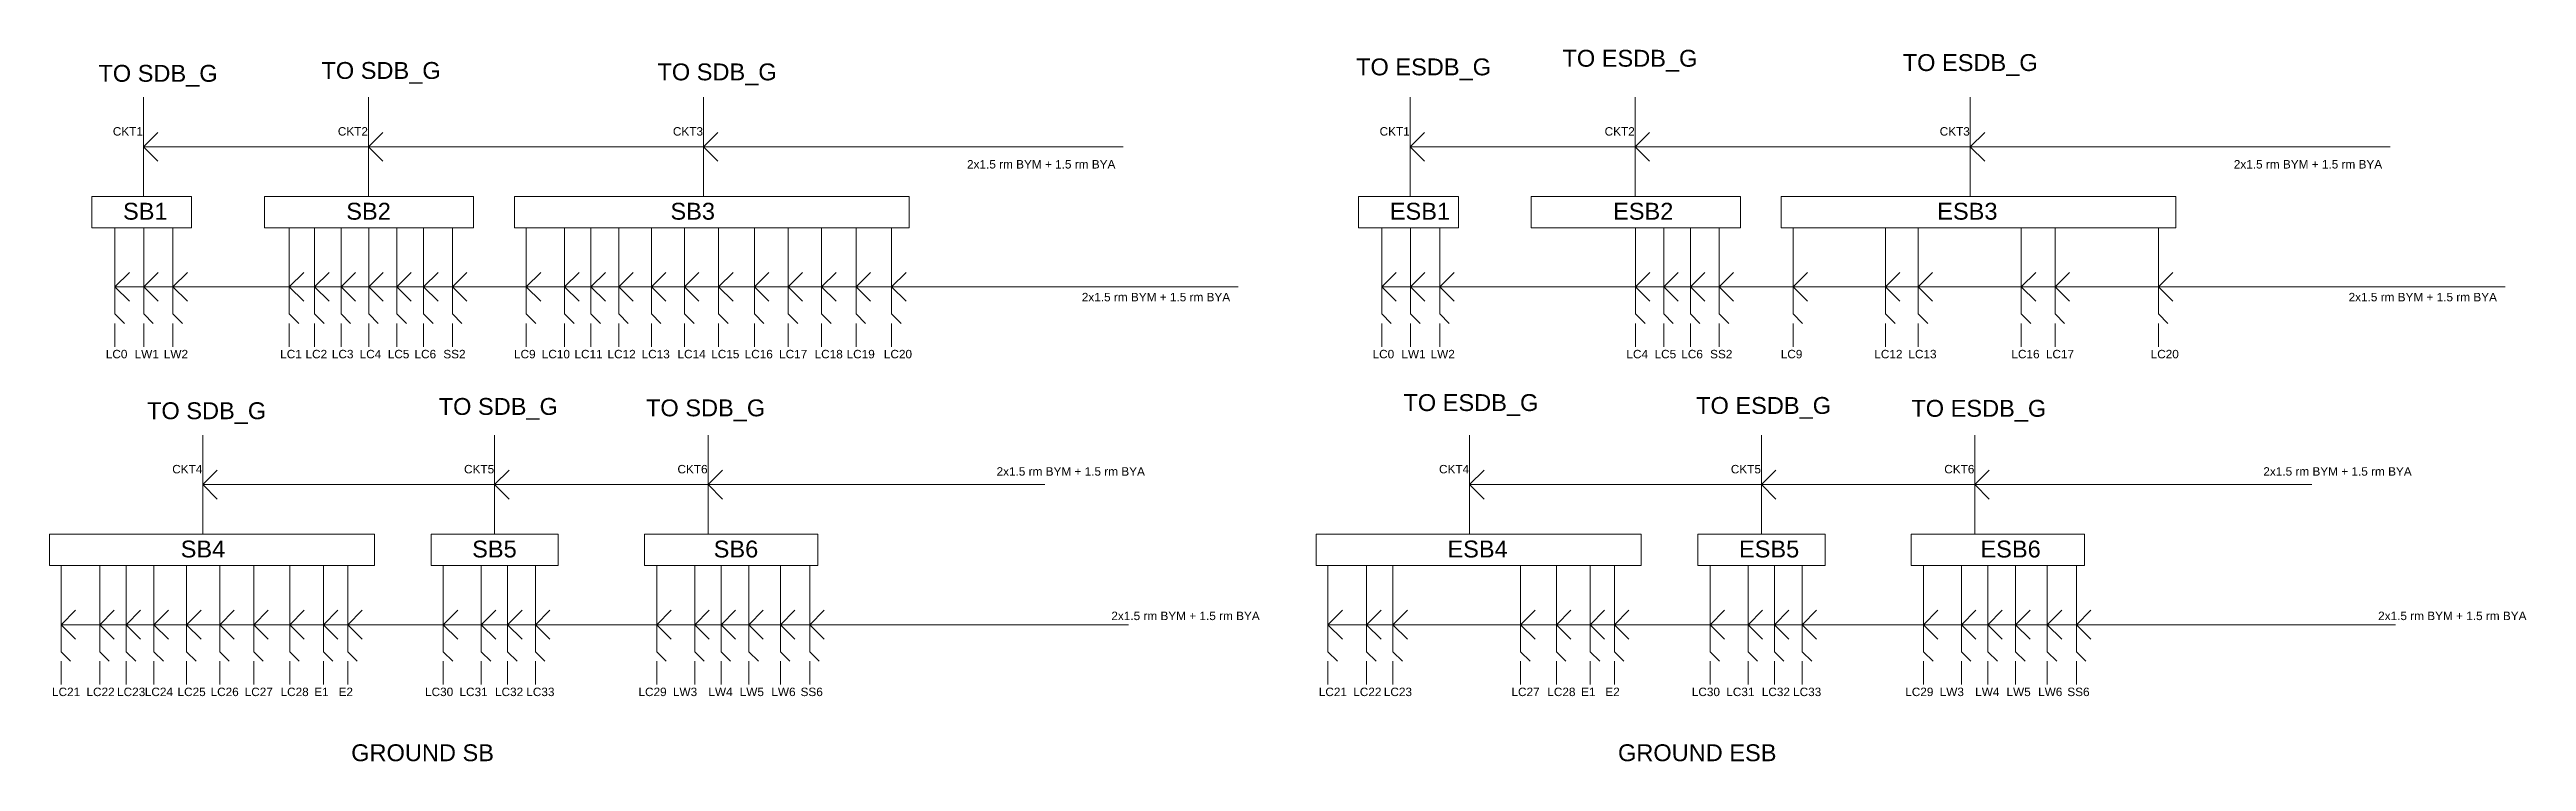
# Model space of a CAD drawing. Header units: inches. Extents: x 685 to 11694, y 256 to 9873.
# Drawn here: x 4816 to 8339, y 1777 to 2789 of the extents above; entities that cross this region are included whole.
import ezdxf

# ---------------------------------------------------------------- set-up
doc = ezdxf.new("R2010")
doc.units = ezdxf.units.IN
doc.header["$MEASUREMENT"] = 0
doc.layers.add('6.Circuits', color=255, linetype='Continuous', lineweight=15)
doc.styles.add('Text 1', font='arial.ttf', dxfattribs={"height": 6})

msp = doc.modelspace()

# ---------------------------------------------------------------- texts
at = {"layer": '6.Circuits', "attachment_point": 1, "style": 'Text 1'}
for s, width, heights, insert, char_height in [('{\\fArial Baltic|b0|i0|c186|p34;TO }E{\\fArial Baltic|b0|i0|c186|p34;SDB_G}', 221.9285367, [48.1197], (6967.79128, 2788.42241), 24), ('{\\fArial Baltic|b0|i0|c186|p34;TO SDB}_G', 185.3292191, [50.15135], (4885.73847, 2767.02038), 24), ('{\\fArial Baltic|b0|i0|c186|p34;TO SDB}_G', 185.3292191, [50.15135], (5202.93168, 2771.08369), 24), ('{\\fArial Baltic|b0|i0|c186|p34;TO SDB}_G', 185.3292191, [50.15135], (5680.75508, 2769.05203), 24), ('{\\fArial Baltic|b0|i0|c186|p34;TO }E{\\fArial Baltic|b0|i0|c186|p34;SDB_G}', 221.9285367, [48.1197], (6674.26449, 2776.18935), 24), ('{\\fArial Baltic|b0|i0|c186|p34;TO }E{\\fArial Baltic|b0|i0|c186|p34;SDB_G}', 221.9285367, [48.1197], (7451.67346, 2782.30588), 24), ('{\\fArial Baltic|b0|i0|c186|p34;CKT}1', 14.5, [12.40928], (4906.23847, 2678.52038), 12), ('{\\fArial Baltic|b0|i0|c186|p34;CKT}2', 14.5, [0], (5226.23847, 2678.52038), 12), ('{\\fArial Baltic|b0|i0|c186|p34;CKT}3', 14.5, [0], (5702.73847, 2678.52038), 12), ('{\\fArial Baltic|b0|i0|c186|p34;CKT}1', 14.5, [12.40928], (6707.73847, 2678.52038), 12), ('{\\fArial Baltic|b0|i0|c186|p34;CKT}2', 14.5, [0], (7027.73847, 2678.52038), 12), ('{\\fArial Baltic|b0|i0|c186|p34;CKT}3', 14.5, [0], (7504.23847, 2678.52038), 12), ('2x1.5 rm BYM + 1.5 rm BYA', 234.9454297, [37.98024], (6120.98847, 2631.77038), 12), ('2x1.5 rm BYM + 1.5 rm BYA', 234.9454297, [37.98024], (7922.48847, 2631.77038), 12), ('{\\fArial Baltic|b0|i0|c186|p34;SB}1', 14.5, [0], (4920.73847, 2571.02038), 24), ('{\\fArial Baltic|b0|i0|c186|p34;SB}2', 14.5, [0], (5238.23847, 2571.02038), 24), ('{\\fArial Baltic|b0|i0|c186|p34;SB}3', 14.5, [0], (5699.23847, 2571.02038), 24), ('E{\\fArial Baltic|b0|i0|c186|p34;SB1}', 14.5, [0], (6722.23847, 2571.02038), 24), ('E{\\fArial Baltic|b0|i0|c186|p34;SB2}', 14.5, [0], (7039.73847, 2571.02038), 24), ('E{\\fArial Baltic|b0|i0|c186|p34;SB3}', 14.5, [0], (7500.73847, 2571.02038), 24), ('2x1.5 rm BYM + 1.5 rm BYA', 234.9454297, [37.98024], (6284.23847, 2443.02038), 12), ('2x1.5 rm BYM + 1.5 rm BYA', 234.9454297, [37.98024], (8085.73847, 2443.02038), 12), ('{\\fArial Baltic|b0|i0|c186|p34;LC}0', 14.5, [0], (4896.23847, 2362.02038), 12), ('{\\fArial Baltic|b0|i0|c186|p34;L}W1', 14.5, [0], (4937.23847, 2362.02038), 12), ('{\\fArial Baltic|b0|i0|c186|p34;L}W2', 14.5, [0], (4978.73847, 2362.02038), 12), ('{\\fArial Baltic|b0|i0|c186|p34;LC}1', 14.5, [0], (5144.23847, 2362.02038), 12), ('{\\fArial Baltic|b0|i0|c186|p34;LC}2', 14.5, [0], (5180.23847, 2362.02038), 12), ('{\\fArial Baltic|b0|i0|c186|p34;L}C{\\fArial Baltic|b0|i0|c186|p34;3}', 14.5, [0], (5217.73847, 2362.02038), 12), ('{\\fArial Baltic|b0|i0|c186|p34;L}C{\\fArial Baltic|b0|i0|c186|p34;4}', 14.5, [0], (5257.23847, 2362.02038), 12), ('{\\fArial Baltic|b0|i0|c186|p34;L}C{\\fArial Baltic|b0|i0|c186|p34;5}', 14.5, [0], (5297.23847, 2362.02038), 12), ('{\\fArial Baltic|b0|i0|c186|p34;L}C{\\fArial Baltic|b0|i0|c186|p34;6}', 14.5, [0], (5335.23847, 2362.02038), 12), ('{\\fArial Baltic|b0|i0|c186|p34;SS2}', 14.5, [0], (5376.23847, 2362.02038), 12), ('{\\fArial Baltic|b0|i0|c186|p34;LC}9', 14.5, [0], (5476.73847, 2362.02038), 12), ('{\\fArial Baltic|b0|i0|c186|p34;LC}10', 14.5, [0], (5516.23847, 2362.02038), 12), ('{\\fArial Baltic|b0|i0|c186|p34;LC}11', 14.5, [0], (5562.73847, 2362.02038), 12), ('{\\fArial Baltic|b0|i0|c186|p34;LC}12', 14.5, [0], (5609.73847, 2362.02038), 12), ('LC13', 14.5, [0], (5658.23847, 2362.02038), 12), ('{\\fArial Baltic|b0|i0|c186|p34;LC1}4', 14.5, [0], (5709.23847, 2362.02038), 12), ('{\\fArial Baltic|b0|i0|c186|p34;LC1}5', 14.5, [0], (5757.23847, 2362.02038), 12), ('{\\fArial Baltic|b0|i0|c186|p34;LC1}6', 14.5, [0], (5804.73847, 2362.02038), 12), ('{\\fArial Baltic|b0|i0|c186|p34;LC1}7', 14.5, [12.41746], (5853.73847, 2362.02038), 12), ('{\\fArial Baltic|b0|i0|c186|p34;LC1}8', 14.5, [0], (5904.23847, 2362.02038), 12), ('{\\fArial Baltic|b0|i0|c186|p34;LC1}9', 14.5, [0], (5949.73847, 2362.02038), 12), ('{\\fArial Baltic|b0|i0|c186|p34;LC}20', 14.5, [0], (6002.73847, 2362.02038), 12), ('{\\fArial Baltic|b0|i0|c186|p34;LC}0', 14.5, [0], (6697.73847, 2362.02038), 12), ('{\\fArial Baltic|b0|i0|c186|p34;L}W1', 14.5, [0], (6738.73847, 2362.02038), 12), ('{\\fArial Baltic|b0|i0|c186|p34;L}W2', 14.5, [0], (6780.23847, 2362.02038), 12), ('{\\fArial Baltic|b0|i0|c186|p34;L}C{\\fArial Baltic|b0|i0|c186|p34;4}', 14.5, [0], (7058.73847, 2362.02038), 12), ('{\\fArial Baltic|b0|i0|c186|p34;L}C{\\fArial Baltic|b0|i0|c186|p34;5}', 14.5, [0], (7098.73847, 2362.02038), 12), ('{\\fArial Baltic|b0|i0|c186|p34;L}C{\\fArial Baltic|b0|i0|c186|p34;6}', 14.5, [0], (7136.73847, 2362.02038), 12), ('{\\fArial Baltic|b0|i0|c186|p34;SS2}', 14.5, [0], (7177.73847, 2362.02038), 12), ('{\\fArial Baltic|b0|i0|c186|p34;LC}9', 14.5, [0], (7278.23847, 2362.02038), 12), ('{\\fArial Baltic|b0|i0|c186|p34;LC}12', 14.5, [0], (7411.23847, 2362.02038), 12), ('LC13', 14.5, [0], (7459.73847, 2362.02038), 12), ('{\\fArial Baltic|b0|i0|c186|p34;LC1}6', 14.5, [0], (7606.23847, 2362.02038), 12), ('{\\fArial Baltic|b0|i0|c186|p34;LC1}7', 14.5, [12.41746], (7655.23847, 2362.02038), 12), ('{\\fArial Baltic|b0|i0|c186|p34;LC}20', 14.5, [0], (7804.23847, 2362.02038), 12), ('{\\fArial Baltic|b0|i0|c186|p34;TO SDB}_G', 185.3292191, [50.15135], (5369.66132, 2293.63971), 24), ('{\\fArial Baltic|b0|i0|c186|p34;TO SDB}_G', 185.3292191, [50.15135], (5664.48858, 2291.60805), 24), ('{\\fArial Baltic|b0|i0|c186|p34;TO }E{\\fArial Baltic|b0|i0|c186|p34;SDB_G}', 221.9285367, [48.1197], (6741.59901, 2299.10475), 24), ('{\\fArial Baltic|b0|i0|c186|p34;TO }E{\\fArial Baltic|b0|i0|c186|p34;SDB_G}', 221.9285367, [48.1197], (7157.84965, 2295.02718), 24), ('{\\fArial Baltic|b0|i0|c186|p34;TO }E{\\fArial Baltic|b0|i0|c186|p34;SDB_G}', 221.9285367, [48.1197], (7463.9161, 2290.94944), 24), ('{\\fArial Baltic|b0|i0|c186|p34;TO SDB}_G', 185.3292191, [50.15135], (4954.87037, 2287.54474), 24), ('{\\fArial Baltic|b0|i0|c186|p34;CKT}4', 14.5, [0], (4990.73847, 2198.52038), 12), ('{\\fArial Baltic|b0|i0|c186|p34;CKT}5', 14.5, [0], (5405.73847, 2198.52038), 12), ('{\\fArial Baltic|b0|i0|c186|p34;CKT}6', 14.5, [0], (5709.23847, 2198.52038), 12), ('2x1.5 rm BYM + 1.5 rm BYA', 234.9454297, [37.98024], (6162.98847, 2195.27038), 12), ('{\\fArial Baltic|b0|i0|c186|p34;CKT}4', 14.5, [0], (6792.23847, 2198.52038), 12), ('{\\fArial Baltic|b0|i0|c186|p34;CKT}5', 14.5, [0], (7207.23847, 2198.52038), 12), ('{\\fArial Baltic|b0|i0|c186|p34;CKT}6', 14.5, [0], (7510.73847, 2198.52038), 12), ('2x1.5 rm BYM + 1.5 rm BYA', 234.9454297, [37.98024], (7964.48847, 2195.27038), 12), ('{\\fArial Baltic|b0|i0|c186|p34;SB}4', 14.5, [0], (5002.73847, 2091.02038), 24), ('{\\fArial Baltic|b0|i0|c186|p34;SB}5', 14.5, [0], (5417.23847, 2091.02038), 24), ('{\\fArial Baltic|b0|i0|c186|p34;SB}6', 14.5, [0], (5760.73847, 2091.02038), 24), ('E{\\fArial Baltic|b0|i0|c186|p34;SB4}', 14.5, [0], (6804.23847, 2091.02038), 24), ('E{\\fArial Baltic|b0|i0|c186|p34;SB5}', 14.5, [0], (7218.73847, 2091.02038), 24), ('E{\\fArial Baltic|b0|i0|c186|p34;SB6}', 14.5, [0], (7562.23847, 2091.02038), 24), ('2x1.5 rm BYM + 1.5 rm BYA', 234.9454297, [37.98024], (6326.23847, 1990.02038), 12), ('2x1.5 rm BYM + 1.5 rm BYA', 234.9454297, [37.98024], (8127.73847, 1990.02038), 12), ('{\\fArial Baltic|b0|i0|c186|p34;LC}21', 22.269584, [0], (4819.73847, 1882.02038), 12), ('{\\fArial Baltic|b0|i0|c186|p34;LC}22', 14.5, [0], (4868.73847, 1882.02038), 12), ('{\\fArial Baltic|b0|i0|c186|p34;LC}23', 14.5, [0], (4912.23847, 1882.02038), 12), ('{\\fArial Baltic|b0|i0|c186|p34;LC}24', 14.5, [0], (4951.73847, 1882.02038), 12), ('{\\fArial Baltic|b0|i0|c186|p34;LC}25', 14.5, [0], (4998.23847, 1882.02038), 12), ('{\\fArial Baltic|b0|i0|c186|p34;LC}26', 14.5, [0], (5045.23847, 1882.02038), 12), ('{\\fArial Baltic|b0|i0|c186|p34;LC}27', 14.5, [0], (5093.73847, 1882.02038), 12), ('{\\fArial Baltic|b0|i0|c186|p34;LC}28', 14.5, [0], (5144.73847, 1882.02038), 12), ('E1', 14.5, [0], (5192.73847, 1882.02038), 12), ('{\\fArial Baltic|b0|i0|c186|p34;E}2', 14.5, [0], (5227.23847, 1882.02038), 12), ('{\\fArial Baltic|b0|i0|c186|p34;LC}30', 14.5, [0], (5350.23847, 1882.02038), 12), ('{\\fArial Baltic|b0|i0|c186|p34;LC}31', 14.5, [0], (5399.23847, 1882.02038), 12), ('{\\fArial Baltic|b0|i0|c186|p34;LC}32', 14.5, [0], (5449.73847, 1882.02038), 12), ('{\\fArial Baltic|b0|i0|c186|p34;LC}33', 14.5, [0], (5494.23847, 1882.02038), 12), ('{\\fArial Baltic|b0|i0|c186|p34;LC}29', 14.5, [0], (5653.73847, 1882.02038), 12), ('{\\fArial Baltic|b0|i0|c186|p34;L}W3', 14.5, [0], (5702.73847, 1882.02038), 12), ('{\\fArial Baltic|b0|i0|c186|p34;L}W4', 14.5, [0], (5753.23847, 1882.02038), 12), ('{\\fArial Baltic|b0|i0|c186|p34;L}W5', 14.5, [0], (5797.73847, 1882.02038), 12), ('{\\fArial Baltic|b0|i0|c186|p34;LW}6', 14.5, [0], (5842.73847, 1882.02038), 12), ('SS6', 14.5, [0], (5884.23847, 1882.02038), 12), ('{\\fArial Baltic|b0|i0|c186|p34;LC}21', 22.269584, [0], (6621.23847, 1882.02038), 12), ('{\\fArial Baltic|b0|i0|c186|p34;LC}22', 14.5, [0], (6670.23847, 1882.02038), 12), ('{\\fArial Baltic|b0|i0|c186|p34;LC}23', 14.5, [0], (6713.73847, 1882.02038), 12), ('{\\fArial Baltic|b0|i0|c186|p34;LC}27', 14.5, [0], (6895.23847, 1882.02038), 12), ('{\\fArial Baltic|b0|i0|c186|p34;LC}28', 14.5, [0], (6946.23847, 1882.02038), 12), ('E1', 14.5, [0], (6994.23847, 1882.02038), 12), ('{\\fArial Baltic|b0|i0|c186|p34;E}2', 14.5, [0], (7028.73847, 1882.02038), 12), ('{\\fArial Baltic|b0|i0|c186|p34;LC}30', 14.5, [0], (7151.73847, 1882.02038), 12), ('{\\fArial Baltic|b0|i0|c186|p34;LC}31', 14.5, [0], (7200.73847, 1882.02038), 12), ('{\\fArial Baltic|b0|i0|c186|p34;LC}32', 14.5, [0], (7251.23847, 1882.02038), 12), ('{\\fArial Baltic|b0|i0|c186|p34;LC}33', 14.5, [0], (7295.73847, 1882.02038), 12), ('{\\fArial Baltic|b0|i0|c186|p34;LC}29', 14.5, [0], (7455.23847, 1882.02038), 12), ('{\\fArial Baltic|b0|i0|c186|p34;L}W3', 14.5, [0], (7504.23847, 1882.02038), 12), ('{\\fArial Baltic|b0|i0|c186|p34;L}W4', 14.5, [0], (7554.73847, 1882.02038), 12), ('{\\fArial Baltic|b0|i0|c186|p34;L}W5', 14.5, [0], (7599.23847, 1882.02038), 12), ('{\\fArial Baltic|b0|i0|c186|p34;LW}6', 14.5, [0], (7644.23847, 1882.02038), 12), ('SS6', 14.5, [0], (7685.73847, 1882.02038), 12), ('GROUND{\\fArial Baltic|b0|i0|c186|p34; SB}', 247.1568428, [55.99744], (5245.23847, 1801.52038), 24), ('{\\fArial Baltic|b0|i0|c186|p34;GROUND }E{\\fArial Baltic|b0|i0|c186|p34;SB}', 247.1568428, [55.99744], (7046.73847, 1801.52038), 24)]:
    msp.add_mtext_dynamic_manual_height_columns(s, width=width, gutter_width=30, heights=heights, dxfattribs=dict(at, insert=insert, char_height=char_height))

# ---------------------------------------------------------------- linework, layer by layer
at = {"layer": '6.Circuits'}
for p, q in [((4949.73847, 2580.02038), (4949.73847, 2721.02038)), ((5269.73847, 2580.02038), (5269.73847, 2721.02038)), ((5746.23847, 2580.02038), (5746.23847, 2721.02038)), ((6751.23847, 2580.02038), (6751.23847, 2721.02038)), ((7071.23847, 2580.02038), (7071.23847, 2721.02038)), ((7547.73847, 2580.02038), (7547.73847, 2721.02038)), ((4949.73847, 2650.52038), (4970.23847, 2671.02038)), ((4949.73847, 2650.52038), (6343.23847, 2650.52038)), ((4949.73847, 2650.52038), (4970.23847, 2630.02038)), ((5269.73847, 2650.52038), (5290.23847, 2671.02038)), ((5269.73847, 2650.52038), (5290.23847, 2630.02038)), ((5746.23847, 2650.52038), (5766.73847, 2671.02038)), ((5746.23847, 2650.52038), (5766.73847, 2630.02038)), ((6751.23847, 2650.52038), (6771.73847, 2671.02038)), ((6751.23847, 2650.52038), (8144.73847, 2650.52038)), ((6751.23847, 2650.52038), (6771.73847, 2630.02038)), ((7071.23847, 2650.52038), (7091.73847, 2671.02038)), ((7071.23847, 2650.52038), (7091.73847, 2630.02038)), ((7547.73847, 2650.52038), (7568.23847, 2671.02038)), ((7547.73847, 2650.52038), (7568.23847, 2630.02038)), ((4909.23847, 2451.52038), (4909.23847, 2535.52038)), ((4950.23847, 2451.52038), (4950.23847, 2535.52038)), ((4991.73847, 2451.52038), (4991.73847, 2535.52038)), ((5157.23847, 2451.52038), (5157.23847, 2535.52038)), ((5193.23847, 2451.52038), (5193.23847, 2535.52038)), ((5230.73847, 2451.52038), (5230.73847, 2535.52038)), ((5270.23847, 2451.52038), (5270.23847, 2535.52038)), ((5310.23847, 2451.52038), (5310.23847, 2535.52038)), ((5348.23847, 2451.52038), (5348.23847, 2535.52038)), ((5389.23847, 2451.52038), (5389.23847, 2535.52038)), ((5494.23847, 2451.52038), (5494.23847, 2535.52038)), ((5548.73847, 2451.52038), (5548.73847, 2535.52038)), ((5586.23847, 2451.52038), (5586.23847, 2535.52038)), ((5625.73847, 2451.52038), (5625.73847, 2535.52038)), ((5672.23847, 2451.52038), (5672.23847, 2535.52038)), ((5719.23847, 2451.52038), (5719.23847, 2535.52038)), ((5767.73847, 2451.52038), (5767.73847, 2535.52038)), ((5818.73847, 2451.52038), (5818.73847, 2535.52038)), ((5866.73847, 2451.52038), (5866.73847, 2535.52038)), ((5914.23847, 2451.52038), (5914.23847, 2535.52038)), ((5963.23847, 2451.52038), (5963.23847, 2535.52038)), ((6013.73847, 2451.52038), (6013.73847, 2535.52038)), ((6710.73847, 2451.52038), (6710.73847, 2535.52038)), ((6751.73847, 2451.52038), (6751.73847, 2535.52038)), ((6793.23847, 2451.52038), (6793.23847, 2535.52038)), ((7071.73847, 2451.52038), (7071.73847, 2535.52038)), ((7111.73847, 2451.52038), (7111.73847, 2535.52038)), ((7149.73847, 2451.52038), (7149.73847, 2535.52038)), ((7190.73847, 2451.52038), (7190.73847, 2535.52038)), ((7295.73847, 2451.52038), (7295.73847, 2535.52038)), ((7427.23847, 2451.52038), (7427.23847, 2535.52038)), ((7473.73847, 2451.52038), (7473.73847, 2535.52038)), ((7620.23847, 2451.52038), (7620.23847, 2535.52038)), ((7668.23847, 2451.52038), (7668.23847, 2535.52038)), ((7815.23847, 2451.52038), (7815.23847, 2535.52038)), ((4909.23847, 2451.52038), (4929.73847, 2472.02038)), ((4950.23847, 2451.52038), (4970.73847, 2472.02038)), ((4991.73847, 2451.52038), (5012.23847, 2472.02038)), ((5157.23847, 2451.52038), (5177.73847, 2472.02038)), ((5193.23847, 2451.52038), (5213.73847, 2472.02038)), ((5230.73847, 2451.52038), (5251.23847, 2472.02038)), ((5270.23847, 2451.52038), (5290.73847, 2472.02038)), ((5310.23847, 2451.52038), (5330.73847, 2472.02038)), ((5348.23847, 2451.52038), (5368.73847, 2472.02038)), ((5389.23847, 2451.52038), (5409.73847, 2472.02038)), ((5494.23847, 2451.52038), (5514.73847, 2472.02038)), ((5548.73847, 2451.52038), (5569.23847, 2472.02038)), ((5586.23847, 2451.52038), (5606.73847, 2472.02038)), ((5625.73847, 2451.52038), (5646.23847, 2472.02038)), ((5672.23847, 2451.52038), (5692.73847, 2472.02038)), ((5719.23847, 2451.52038), (5739.73847, 2472.02038)), ((5767.73847, 2451.52038), (5788.23847, 2472.02038)), ((5818.73847, 2451.52038), (5839.23847, 2472.02038)), ((5866.73847, 2451.52038), (5887.23847, 2472.02038)), ((5914.23847, 2451.52038), (5934.73847, 2472.02038)), ((5963.23847, 2451.52038), (5983.73847, 2472.02038)), ((6013.73847, 2451.52038), (6034.23847, 2472.02038)), ((6710.73847, 2451.52038), (6731.23847, 2472.02038)), ((6751.73847, 2451.52038), (6772.23847, 2472.02038)), ((6793.23847, 2451.52038), (6813.73847, 2472.02038)), ((7071.73847, 2451.52038), (7092.23847, 2472.02038)), ((7111.73847, 2451.52038), (7132.23847, 2472.02038)), ((7149.73847, 2451.52038), (7170.23847, 2472.02038)), ((7190.73847, 2451.52038), (7211.23847, 2472.02038)), ((7295.73847, 2451.52038), (7316.23847, 2472.02038)), ((7427.23847, 2451.52038), (7447.73847, 2472.02038)), ((7473.73847, 2451.52038), (7494.23847, 2472.02038)), ((7620.23847, 2451.52038), (7640.73847, 2472.02038)), ((7668.23847, 2451.52038), (7688.73847, 2472.02038)), ((7815.23847, 2451.52038), (7835.73847, 2472.02038)), ((4909.23847, 2451.52038), (4909.23847, 2413.02038)), ((4909.23847, 2451.52038), (4929.73847, 2431.02038)), ((4909.23847, 2451.52038), (6506.73847, 2451.52038)), ((4950.23847, 2451.52038), (4950.23847, 2413.02038)), ((4950.23847, 2451.52038), (4970.73847, 2431.02038)), ((4991.73847, 2451.52038), (4991.73847, 2413.02038)), ((4991.73847, 2451.52038), (5012.23847, 2431.02038)), ((5157.23847, 2451.52038), (5157.23847, 2413.02038)), ((5157.23847, 2451.52038), (5177.73847, 2431.02038)), ((5193.23847, 2451.52038), (5193.23847, 2413.02038)), ((5193.23847, 2451.52038), (5213.73847, 2431.02038)), ((5230.73847, 2451.52038), (5230.73847, 2413.02038)), ((5230.73847, 2451.52038), (5251.23847, 2431.02038)), ((5270.23847, 2451.52038), (5270.23847, 2413.02038)), ((5270.23847, 2451.52038), (5290.73847, 2431.02038)), ((5310.23847, 2451.52038), (5310.23847, 2413.02038)), ((5310.23847, 2451.52038), (5330.73847, 2431.02038)), ((5348.23847, 2451.52038), (5348.23847, 2413.02038)), ((5348.23847, 2451.52038), (5368.73847, 2431.02038)), ((5389.23847, 2451.52038), (5389.23847, 2413.02038)), ((5389.23847, 2451.52038), (5409.73847, 2431.02038)), ((5494.23847, 2451.52038), (5494.23847, 2413.02038)), ((5494.23847, 2451.52038), (5514.73847, 2431.02038)), ((5548.73847, 2451.52038), (5548.73847, 2413.02038)), ((5548.73847, 2451.52038), (5569.23847, 2431.02038)), ((5586.23847, 2451.52038), (5586.23847, 2413.02038)), ((5586.23847, 2451.52038), (5606.73847, 2431.02038)), ((5625.73847, 2451.52038), (5625.73847, 2413.02038)), ((5625.73847, 2451.52038), (5646.23847, 2431.02038)), ((5672.23847, 2451.52038), (5672.23847, 2413.02038)), ((5672.23847, 2451.52038), (5692.73847, 2431.02038)), ((5719.23847, 2451.52038), (5719.23847, 2413.02038)), ((5719.23847, 2451.52038), (5739.73847, 2431.02038)), ((5767.73847, 2451.52038), (5767.73847, 2413.02038)), ((5767.73847, 2451.52038), (5788.23847, 2431.02038)), ((5818.73847, 2451.52038), (5818.73847, 2413.02038)), ((5818.73847, 2451.52038), (5839.23847, 2431.02038)), ((5866.73847, 2451.52038), (5866.73847, 2413.02038)), ((5866.73847, 2451.52038), (5887.23847, 2431.02038)), ((5914.23847, 2451.52038), (5914.23847, 2413.02038)), ((5914.23847, 2451.52038), (5934.73847, 2431.02038)), ((5963.23847, 2451.52038), (5963.23847, 2413.02038)), ((5963.23847, 2451.52038), (5983.73847, 2431.02038)), ((6013.73847, 2451.52038), (6013.73847, 2413.02038)), ((6013.73847, 2451.52038), (6034.23847, 2431.02038)), ((6710.73847, 2451.52038), (6710.73847, 2413.02038)), ((6710.73847, 2451.52038), (6731.23847, 2431.02038)), ((6710.73847, 2451.52038), (8308.23847, 2451.52038)), ((6751.73847, 2451.52038), (6751.73847, 2413.02038)), ((6751.73847, 2451.52038), (6772.23847, 2431.02038)), ((6793.23847, 2451.52038), (6793.23847, 2413.02038)), ((6793.23847, 2451.52038), (6813.73847, 2431.02038)), ((7071.73847, 2451.52038), (7071.73847, 2413.02038)), ((7071.73847, 2451.52038), (7092.23847, 2431.02038)), ((7111.73847, 2451.52038), (7111.73847, 2413.02038)), ((7111.73847, 2451.52038), (7132.23847, 2431.02038)), ((7149.73847, 2451.52038), (7149.73847, 2413.02038)), ((7149.73847, 2451.52038), (7170.23847, 2431.02038)), ((7190.73847, 2451.52038), (7190.73847, 2413.02038)), ((7190.73847, 2451.52038), (7211.23847, 2431.02038)), ((7295.73847, 2451.52038), (7295.73847, 2413.02038)), ((7295.73847, 2451.52038), (7316.23847, 2431.02038)), ((7427.23847, 2451.52038), (7427.23847, 2413.02038)), ((7427.23847, 2451.52038), (7447.73847, 2431.02038)), ((7473.73847, 2451.52038), (7473.73847, 2413.02038)), ((7473.73847, 2451.52038), (7494.23847, 2431.02038)), ((7620.23847, 2451.52038), (7620.23847, 2413.02038)), ((7620.23847, 2451.52038), (7640.73847, 2431.02038)), ((7668.23847, 2451.52038), (7668.23847, 2413.02038)), ((7668.23847, 2451.52038), (7688.73847, 2431.02038)), ((7815.23847, 2451.52038), (7815.23847, 2413.02038)), ((7815.23847, 2451.52038), (7835.73847, 2431.02038)), ((4909.23847, 2413.02038), (4922.73847, 2399.52038)), ((4909.23847, 2399.52038), (4909.23847, 2366.52038)), ((4950.23847, 2413.02038), (4963.73847, 2399.52038)), ((4950.23847, 2399.52038), (4950.23847, 2366.52038)), ((4991.73847, 2413.02038), (5005.23847, 2399.52038)), ((4991.73847, 2399.52038), (4991.73847, 2366.52038)), ((5157.23847, 2413.02038), (5170.73847, 2399.52038)), ((5157.23847, 2399.52038), (5157.23847, 2366.52038)), ((5193.23847, 2413.02038), (5206.73847, 2399.52038)), ((5193.23847, 2399.52038), (5193.23847, 2366.52038)), ((5230.73847, 2413.02038), (5244.23847, 2399.52038)), ((5230.73847, 2399.52038), (5230.73847, 2366.52038)), ((5270.23847, 2413.02038), (5283.73847, 2399.52038)), ((5270.23847, 2399.52038), (5270.23847, 2366.52038)), ((5310.23847, 2413.02038), (5323.73847, 2399.52038)), ((5310.23847, 2399.52038), (5310.23847, 2366.52038)), ((5348.23847, 2413.02038), (5361.73847, 2399.52038)), ((5348.23847, 2399.52038), (5348.23847, 2366.52038)), ((5389.23847, 2413.02038), (5402.73847, 2399.52038)), ((5389.23847, 2399.52038), (5389.23847, 2366.52038)), ((5494.23847, 2413.02038), (5507.73847, 2399.52038)), ((5494.23847, 2399.52038), (5494.23847, 2366.52038)), ((5548.73847, 2413.02038), (5562.23847, 2399.52038)), ((5548.73847, 2399.52038), (5548.73847, 2366.52038)), ((5586.23847, 2413.02038), (5599.73847, 2399.52038)), ((5586.23847, 2399.52038), (5586.23847, 2366.52038)), ((5625.73847, 2413.02038), (5639.23847, 2399.52038)), ((5625.73847, 2399.52038), (5625.73847, 2366.52038)), ((5672.23847, 2413.02038), (5685.73847, 2399.52038)), ((5672.23847, 2399.52038), (5672.23847, 2366.52038)), ((5719.23847, 2413.02038), (5732.73847, 2399.52038)), ((5719.23847, 2399.52038), (5719.23847, 2366.52038)), ((5767.73847, 2413.02038), (5781.23847, 2399.52038)), ((5767.73847, 2399.52038), (5767.73847, 2366.52038)), ((5818.73847, 2413.02038), (5832.23847, 2399.52038)), ((5818.73847, 2399.52038), (5818.73847, 2366.52038)), ((5866.73847, 2413.02038), (5880.23847, 2399.52038)), ((5866.73847, 2399.52038), (5866.73847, 2366.52038)), ((5914.23847, 2413.02038), (5927.73847, 2399.52038)), ((5914.23847, 2399.52038), (5914.23847, 2366.52038)), ((5963.23847, 2413.02038), (5976.73847, 2399.52038)), ((5963.23847, 2399.52038), (5963.23847, 2366.52038)), ((6013.73847, 2413.02038), (6027.23847, 2399.52038)), ((6013.73847, 2399.52038), (6013.73847, 2366.52038)), ((6710.73847, 2413.02038), (6724.23847, 2399.52038)), ((6710.73847, 2399.52038), (6710.73847, 2366.52038)), ((6751.73847, 2413.02038), (6765.23847, 2399.52038)), ((6751.73847, 2399.52038), (6751.73847, 2366.52038)), ((6793.23847, 2413.02038), (6806.73847, 2399.52038)), ((6793.23847, 2399.52038), (6793.23847, 2366.52038)), ((7071.73847, 2413.02038), (7085.23847, 2399.52038)), ((7071.73847, 2399.52038), (7071.73847, 2366.52038)), ((7111.73847, 2413.02038), (7125.23847, 2399.52038)), ((7111.73847, 2399.52038), (7111.73847, 2366.52038)), ((7149.73847, 2413.02038), (7163.23847, 2399.52038)), ((7149.73847, 2399.52038), (7149.73847, 2366.52038)), ((7190.73847, 2413.02038), (7204.23847, 2399.52038)), ((7190.73847, 2399.52038), (7190.73847, 2366.52038)), ((7295.73847, 2413.02038), (7309.23847, 2399.52038)), ((7295.73847, 2399.52038), (7295.73847, 2366.52038)), ((7427.23847, 2413.02038), (7440.73847, 2399.52038)), ((7427.23847, 2399.52038), (7427.23847, 2366.52038)), ((7473.73847, 2413.02038), (7487.23847, 2399.52038)), ((7473.73847, 2399.52038), (7473.73847, 2366.52038)), ((7620.23847, 2413.02038), (7633.73847, 2399.52038)), ((7620.23847, 2399.52038), (7620.23847, 2366.52038)), ((7668.23847, 2413.02038), (7681.73847, 2399.52038)), ((7668.23847, 2399.52038), (7668.23847, 2366.52038)), ((7815.23847, 2413.02038), (7828.73847, 2399.52038)), ((7815.23847, 2399.52038), (7815.23847, 2366.52038)), ((5034.23847, 2100.02038), (5034.23847, 2241.02038)), ((5449.23847, 2100.02038), (5449.23847, 2241.02038)), ((5752.73847, 2100.02038), (5752.73847, 2241.02038)), ((6835.73847, 2100.02038), (6835.73847, 2241.02038)), ((7250.73847, 2100.02038), (7250.73847, 2241.02038)), ((7554.23847, 2100.02038), (7554.23847, 2241.02038)), ((5034.23847, 2170.52038), (5054.73847, 2191.02038)), ((5449.23847, 2170.52038), (5469.73847, 2191.02038)), ((5752.73847, 2170.52038), (5773.23847, 2191.02038)), ((6835.73847, 2170.52038), (6856.23847, 2191.02038)), ((7250.73847, 2170.52038), (7271.23847, 2191.02038)), ((7554.23847, 2170.52038), (7574.73847, 2191.02038)), ((5034.23847, 2170.52038), (5054.73847, 2150.02038)), ((5034.73847, 2170.52038), (6231.73847, 2170.52038)), ((5449.23847, 2170.52038), (5469.73847, 2150.02038)), ((5752.73847, 2170.52038), (5773.23847, 2150.02038)), ((6835.73847, 2170.52038), (6856.23847, 2150.02038)), ((6836.23847, 2170.52038), (8033.23847, 2170.52038)), ((7250.73847, 2170.52038), (7271.23847, 2150.02038)), ((7554.23847, 2170.52038), (7574.73847, 2150.02038)), ((4832.73847, 1971.52038), (4832.73847, 2055.52038)), ((4887.73847, 1971.52038), (4887.73847, 2055.52038)), ((4925.23847, 1971.52038), (4925.23847, 2055.52038)), ((4964.73847, 1971.52038), (4964.73847, 2055.52038)), ((5011.23847, 1971.52038), (5011.23847, 2055.52038)), ((5058.23847, 1971.52038), (5058.23847, 2055.52038)), ((5106.73847, 1971.52038), (5106.73847, 2055.52038)), ((5157.73847, 1971.52038), (5157.73847, 2055.52038)), ((5205.73847, 1971.52038), (5205.73847, 2055.52038)), ((5240.23847, 1971.52038), (5240.23847, 2055.52038)), ((5376.23847, 1971.52038), (5376.23847, 2055.52038)), ((5430.23847, 1971.52038), (5430.23847, 2055.52038)), ((5467.73847, 1971.52038), (5467.73847, 2055.52038)), ((5507.23847, 1971.52038), (5507.23847, 2055.52038)), ((5679.73847, 1971.52038), (5679.73847, 2055.52038)), ((5733.73847, 1971.52038), (5733.73847, 2055.52038)), ((5771.23847, 1971.52038), (5771.23847, 2055.52038)), ((5810.73847, 1971.52038), (5810.73847, 2055.52038)), ((5855.73847, 1971.52038), (5855.73847, 2055.52038)), ((5897.23847, 1971.52038), (5897.23847, 2055.52038)), ((6634.23847, 1971.52038), (6634.23847, 2055.52038)), ((6689.23847, 1971.52038), (6689.23847, 2055.52038)), ((6726.73847, 1971.52038), (6726.73847, 2055.52038)), ((6908.23847, 1971.52038), (6908.23847, 2055.52038)), ((6959.23847, 1971.52038), (6959.23847, 2055.52038)), ((7007.23847, 1971.52038), (7007.23847, 2055.52038)), ((7041.73847, 1971.52038), (7041.73847, 2055.52038)), ((7177.73847, 1971.52038), (7177.73847, 2055.52038)), ((7231.73847, 1971.52038), (7231.73847, 2055.52038)), ((7269.23847, 1971.52038), (7269.23847, 2055.52038)), ((7308.73847, 1971.52038), (7308.73847, 2055.52038)), ((7481.23847, 1971.52038), (7481.23847, 2055.52038)), ((7535.23847, 1971.52038), (7535.23847, 2055.52038)), ((7572.73847, 1971.52038), (7572.73847, 2055.52038)), ((7612.23847, 1971.52038), (7612.23847, 2055.52038)), ((7657.23847, 1971.52038), (7657.23847, 2055.52038)), ((7698.73847, 1971.52038), (7698.73847, 2055.52038)), ((4832.73847, 1971.52038), (4853.23847, 1992.02038)), ((4887.73847, 1971.52038), (4908.23847, 1992.02038)), ((4925.23847, 1971.52038), (4945.73847, 1992.02038)), ((4964.73847, 1971.52038), (4985.23847, 1992.02038)), ((5011.23847, 1971.52038), (5031.73847, 1992.02038)), ((5058.23847, 1971.52038), (5078.73847, 1992.02038)), ((5106.73847, 1971.52038), (5127.23847, 1992.02038)), ((5157.73847, 1971.52038), (5178.23847, 1992.02038)), ((5205.73847, 1971.52038), (5226.23847, 1992.02038)), ((5240.23847, 1971.52038), (5260.73847, 1992.02038)), ((5376.23847, 1971.52038), (5396.73847, 1992.02038)), ((5430.23847, 1971.52038), (5450.73847, 1992.02038)), ((5467.73847, 1971.52038), (5488.23847, 1992.02038)), ((5507.23847, 1971.52038), (5527.73847, 1992.02038)), ((5679.73847, 1971.52038), (5700.23847, 1992.02038)), ((5733.73847, 1971.52038), (5754.23847, 1992.02038)), ((5771.23847, 1971.52038), (5791.73847, 1992.02038)), ((5810.73847, 1971.52038), (5831.23847, 1992.02038)), ((5855.73847, 1971.52038), (5876.23847, 1992.02038)), ((5897.23847, 1971.52038), (5917.73847, 1992.02038)), ((6634.23847, 1971.52038), (6654.73847, 1992.02038)), ((6689.23847, 1971.52038), (6709.73847, 1992.02038)), ((6726.73847, 1971.52038), (6747.23847, 1992.02038)), ((6908.23847, 1971.52038), (6928.73847, 1992.02038)), ((6959.23847, 1971.52038), (6979.73847, 1992.02038)), ((7007.23847, 1971.52038), (7027.73847, 1992.02038)), ((7041.73847, 1971.52038), (7062.23847, 1992.02038)), ((7177.73847, 1971.52038), (7198.23847, 1992.02038)), ((7231.73847, 1971.52038), (7252.23847, 1992.02038)), ((7269.23847, 1971.52038), (7289.73847, 1992.02038)), ((7308.73847, 1971.52038), (7329.23847, 1992.02038)), ((7481.23847, 1971.52038), (7501.73847, 1992.02038)), ((7535.23847, 1971.52038), (7555.73847, 1992.02038)), ((7572.73847, 1971.52038), (7593.23847, 1992.02038)), ((7612.23847, 1971.52038), (7632.73847, 1992.02038)), ((7657.23847, 1971.52038), (7677.73847, 1992.02038)), ((7698.73847, 1971.52038), (7719.23847, 1992.02038)), ((4832.73847, 1971.52038), (4832.73847, 1933.02038)), ((4832.73847, 1971.52038), (4853.23847, 1951.02038)), ((4832.73847, 1971.52038), (6350.73847, 1971.52038)), ((4887.73847, 1971.52038), (4887.73847, 1933.02038)), ((4887.73847, 1971.52038), (4908.23847, 1951.02038)), ((4925.23847, 1971.52038), (4925.23847, 1933.02038)), ((4925.23847, 1971.52038), (4945.73847, 1951.02038)), ((4964.73847, 1971.52038), (4964.73847, 1933.02038)), ((4964.73847, 1971.52038), (4985.23847, 1951.02038)), ((5011.23847, 1971.52038), (5011.23847, 1933.02038)), ((5011.23847, 1971.52038), (5031.73847, 1951.02038)), ((5058.23847, 1971.52038), (5058.23847, 1933.02038)), ((5058.23847, 1971.52038), (5078.73847, 1951.02038)), ((5106.73847, 1971.52038), (5106.73847, 1933.02038)), ((5106.73847, 1971.52038), (5127.23847, 1951.02038)), ((5157.73847, 1971.52038), (5157.73847, 1933.02038)), ((5157.73847, 1971.52038), (5178.23847, 1951.02038)), ((5205.73847, 1971.52038), (5205.73847, 1933.02038)), ((5205.73847, 1971.52038), (5226.23847, 1951.02038)), ((5240.23847, 1971.52038), (5240.23847, 1933.02038)), ((5240.23847, 1971.52038), (5260.73847, 1951.02038)), ((5376.23847, 1971.52038), (5376.23847, 1933.02038)), ((5376.23847, 1971.52038), (5396.73847, 1951.02038)), ((5430.23847, 1971.52038), (5430.23847, 1933.02038)), ((5430.23847, 1971.52038), (5450.73847, 1951.02038)), ((5467.73847, 1971.52038), (5467.73847, 1933.02038)), ((5467.73847, 1971.52038), (5488.23847, 1951.02038)), ((5507.23847, 1971.52038), (5507.23847, 1933.02038)), ((5507.23847, 1971.52038), (5527.73847, 1951.02038)), ((5679.73847, 1971.52038), (5679.73847, 1933.02038)), ((5679.73847, 1971.52038), (5700.23847, 1951.02038)), ((5733.73847, 1971.52038), (5733.73847, 1933.02038)), ((5733.73847, 1971.52038), (5754.23847, 1951.02038)), ((5771.23847, 1971.52038), (5771.23847, 1933.02038)), ((5771.23847, 1971.52038), (5791.73847, 1951.02038)), ((5810.73847, 1971.52038), (5810.73847, 1933.02038)), ((5810.73847, 1971.52038), (5831.23847, 1951.02038)), ((5855.73847, 1971.52038), (5855.73847, 1933.02038)), ((5855.73847, 1971.52038), (5876.23847, 1951.02038)), ((5897.23847, 1971.52038), (5897.23847, 1933.02038)), ((5897.23847, 1971.52038), (5917.73847, 1951.02038)), ((6634.23847, 1971.52038), (6634.23847, 1933.02038)), ((6634.23847, 1971.52038), (6654.73847, 1951.02038)), ((6634.23847, 1971.52038), (8152.23847, 1971.52038)), ((6689.23847, 1971.52038), (6689.23847, 1933.02038)), ((6689.23847, 1971.52038), (6709.73847, 1951.02038)), ((6726.73847, 1971.52038), (6726.73847, 1933.02038)), ((6726.73847, 1971.52038), (6747.23847, 1951.02038)), ((6908.23847, 1971.52038), (6908.23847, 1933.02038)), ((6908.23847, 1971.52038), (6928.73847, 1951.02038)), ((6959.23847, 1971.52038), (6959.23847, 1933.02038)), ((6959.23847, 1971.52038), (6979.73847, 1951.02038)), ((7007.23847, 1971.52038), (7007.23847, 1933.02038)), ((7007.23847, 1971.52038), (7027.73847, 1951.02038)), ((7041.73847, 1971.52038), (7041.73847, 1933.02038)), ((7041.73847, 1971.52038), (7062.23847, 1951.02038)), ((7177.73847, 1971.52038), (7177.73847, 1933.02038)), ((7177.73847, 1971.52038), (7198.23847, 1951.02038)), ((7231.73847, 1971.52038), (7231.73847, 1933.02038)), ((7231.73847, 1971.52038), (7252.23847, 1951.02038)), ((7269.23847, 1971.52038), (7269.23847, 1933.02038)), ((7269.23847, 1971.52038), (7289.73847, 1951.02038)), ((7308.73847, 1971.52038), (7308.73847, 1933.02038)), ((7308.73847, 1971.52038), (7329.23847, 1951.02038)), ((7481.23847, 1971.52038), (7481.23847, 1933.02038)), ((7481.23847, 1971.52038), (7501.73847, 1951.02038)), ((7535.23847, 1971.52038), (7535.23847, 1933.02038)), ((7535.23847, 1971.52038), (7555.73847, 1951.02038)), ((7572.73847, 1971.52038), (7572.73847, 1933.02038)), ((7572.73847, 1971.52038), (7593.23847, 1951.02038)), ((7612.23847, 1971.52038), (7612.23847, 1933.02038)), ((7612.23847, 1971.52038), (7632.73847, 1951.02038)), ((7657.23847, 1971.52038), (7657.23847, 1933.02038)), ((7657.23847, 1971.52038), (7677.73847, 1951.02038)), ((7698.73847, 1971.52038), (7698.73847, 1933.02038)), ((7698.73847, 1971.52038), (7719.23847, 1951.02038)), ((4832.73847, 1933.02038), (4846.23847, 1919.52038)), ((4832.73847, 1919.52038), (4832.73847, 1886.52038)), ((4887.73847, 1933.02038), (4901.23847, 1919.52038)), ((4887.73847, 1919.52038), (4887.73847, 1886.52038)), ((4925.23847, 1933.02038), (4938.73847, 1919.52038)), ((4925.23847, 1919.52038), (4925.23847, 1886.52038)), ((4964.73847, 1933.02038), (4978.23847, 1919.52038)), ((4964.73847, 1919.52038), (4964.73847, 1886.52038)), ((5011.23847, 1933.02038), (5024.73847, 1919.52038)), ((5011.23847, 1919.52038), (5011.23847, 1886.52038)), ((5058.23847, 1933.02038), (5071.73847, 1919.52038)), ((5058.23847, 1919.52038), (5058.23847, 1886.52038)), ((5106.73847, 1933.02038), (5120.23847, 1919.52038)), ((5106.73847, 1919.52038), (5106.73847, 1886.52038)), ((5157.73847, 1933.02038), (5171.23847, 1919.52038)), ((5157.73847, 1919.52038), (5157.73847, 1886.52038)), ((5205.73847, 1933.02038), (5219.23847, 1919.52038)), ((5205.73847, 1919.52038), (5205.73847, 1886.52038)), ((5240.23847, 1933.02038), (5253.73847, 1919.52038)), ((5240.23847, 1919.52038), (5240.23847, 1886.52038)), ((5376.23847, 1933.02038), (5389.73847, 1919.52038)), ((5376.23847, 1919.52038), (5376.23847, 1886.52038)), ((5430.23847, 1933.02038), (5443.73847, 1919.52038)), ((5430.23847, 1919.52038), (5430.23847, 1886.52038)), ((5467.73847, 1933.02038), (5481.23847, 1919.52038)), ((5467.73847, 1919.52038), (5467.73847, 1886.52038)), ((5507.23847, 1933.02038), (5520.73847, 1919.52038)), ((5507.23847, 1919.52038), (5507.23847, 1886.52038)), ((5679.73847, 1933.02038), (5693.23847, 1919.52038)), ((5679.73847, 1919.52038), (5679.73847, 1886.52038)), ((5733.73847, 1933.02038), (5747.23847, 1919.52038)), ((5733.73847, 1919.52038), (5733.73847, 1886.52038)), ((5771.23847, 1933.02038), (5784.73847, 1919.52038)), ((5771.23847, 1919.52038), (5771.23847, 1886.52038)), ((5810.73847, 1933.02038), (5824.23847, 1919.52038)), ((5810.73847, 1919.52038), (5810.73847, 1886.52038)), ((5855.73847, 1933.02038), (5869.23847, 1919.52038)), ((5855.73847, 1919.52038), (5855.73847, 1886.52038)), ((5897.23847, 1933.02038), (5910.73847, 1919.52038)), ((5897.23847, 1919.52038), (5897.23847, 1886.52038)), ((6634.23847, 1933.02038), (6647.73847, 1919.52038)), ((6634.23847, 1919.52038), (6634.23847, 1886.52038)), ((6689.23847, 1933.02038), (6702.73847, 1919.52038)), ((6689.23847, 1919.52038), (6689.23847, 1886.52038)), ((6726.73847, 1933.02038), (6740.23847, 1919.52038)), ((6726.73847, 1919.52038), (6726.73847, 1886.52038)), ((6908.23847, 1933.02038), (6921.73847, 1919.52038)), ((6908.23847, 1919.52038), (6908.23847, 1886.52038)), ((6959.23847, 1933.02038), (6972.73847, 1919.52038)), ((6959.23847, 1919.52038), (6959.23847, 1886.52038)), ((7007.23847, 1933.02038), (7020.73847, 1919.52038)), ((7007.23847, 1919.52038), (7007.23847, 1886.52038)), ((7041.73847, 1933.02038), (7055.23847, 1919.52038)), ((7041.73847, 1919.52038), (7041.73847, 1886.52038)), ((7177.73847, 1933.02038), (7191.23847, 1919.52038)), ((7177.73847, 1919.52038), (7177.73847, 1886.52038)), ((7231.73847, 1933.02038), (7245.23847, 1919.52038)), ((7231.73847, 1919.52038), (7231.73847, 1886.52038)), ((7269.23847, 1933.02038), (7282.73847, 1919.52038)), ((7269.23847, 1919.52038), (7269.23847, 1886.52038)), ((7308.73847, 1933.02038), (7322.23847, 1919.52038)), ((7308.73847, 1919.52038), (7308.73847, 1886.52038)), ((7481.23847, 1933.02038), (7494.73847, 1919.52038)), ((7481.23847, 1919.52038), (7481.23847, 1886.52038)), ((7535.23847, 1933.02038), (7548.73847, 1919.52038)), ((7535.23847, 1919.52038), (7535.23847, 1886.52038)), ((7572.73847, 1933.02038), (7586.23847, 1919.52038)), ((7572.73847, 1919.52038), (7572.73847, 1886.52038)), ((7612.23847, 1933.02038), (7625.73847, 1919.52038)), ((7612.23847, 1919.52038), (7612.23847, 1886.52038)), ((7657.23847, 1933.02038), (7670.73847, 1919.52038)), ((7657.23847, 1919.52038), (7657.23847, 1886.52038)), ((7698.73847, 1933.02038), (7712.23847, 1919.52038)), ((7698.73847, 1919.52038), (7698.73847, 1886.52038))]:
    msp.add_line(p, q, dxfattribs=at)
for points in [[(4876.23847, 2580.02038), (5018.23847, 2580.02038), (5018.23847, 2535.52038), (4876.23847, 2535.52038)], [(5121.73847, 2580.02038), (5419.23847, 2580.02038), (5419.23847, 2535.52038), (5121.73847, 2535.52038)], [(5477.23847, 2580.02038), (6038.73847, 2580.02038), (6038.73847, 2535.52038), (5477.23847, 2535.52038)], [(6677.73847, 2580.02038), (6819.73847, 2580.02038), (6819.73847, 2535.52038), (6677.73847, 2535.52038)], [(6923.23847, 2580.02038), (7220.73847, 2580.02038), (7220.73847, 2535.52038), (6923.23847, 2535.52038)], [(7278.73847, 2580.02038), (7840.23847, 2580.02038), (7840.23847, 2535.52038), (7278.73847, 2535.52038)], [(4816.23847, 2100.02038), (5278.23847, 2100.02038), (5278.23847, 2055.52038), (4816.23847, 2055.52038)], [(5358.73847, 2100.02038), (5539.73847, 2100.02038), (5539.73847, 2055.52038), (5358.73847, 2055.52038)], [(5662.23847, 2100.02038), (5908.73847, 2100.02038), (5908.73847, 2055.52038), (5662.23847, 2055.52038)], [(6617.73847, 2100.02038), (7079.73847, 2100.02038), (7079.73847, 2055.52038), (6617.73847, 2055.52038)], [(7160.23847, 2100.02038), (7341.23847, 2100.02038), (7341.23847, 2055.52038), (7160.23847, 2055.52038)], [(7463.73847, 2100.02038), (7710.23847, 2100.02038), (7710.23847, 2055.52038), (7463.73847, 2055.52038)]]:
    msp.add_lwpolyline(points, close=True, dxfattribs=at)

msp.set_redraw_order([(e.dxf.handle, doc.entitydb.next_handle()) for e in msp.query("TEXT MTEXT ATTDEF DIMENSION ARC_DIMENSION")])  # texts and dimensions are drawn at this point

doc.saveas('drawing.dxf')
